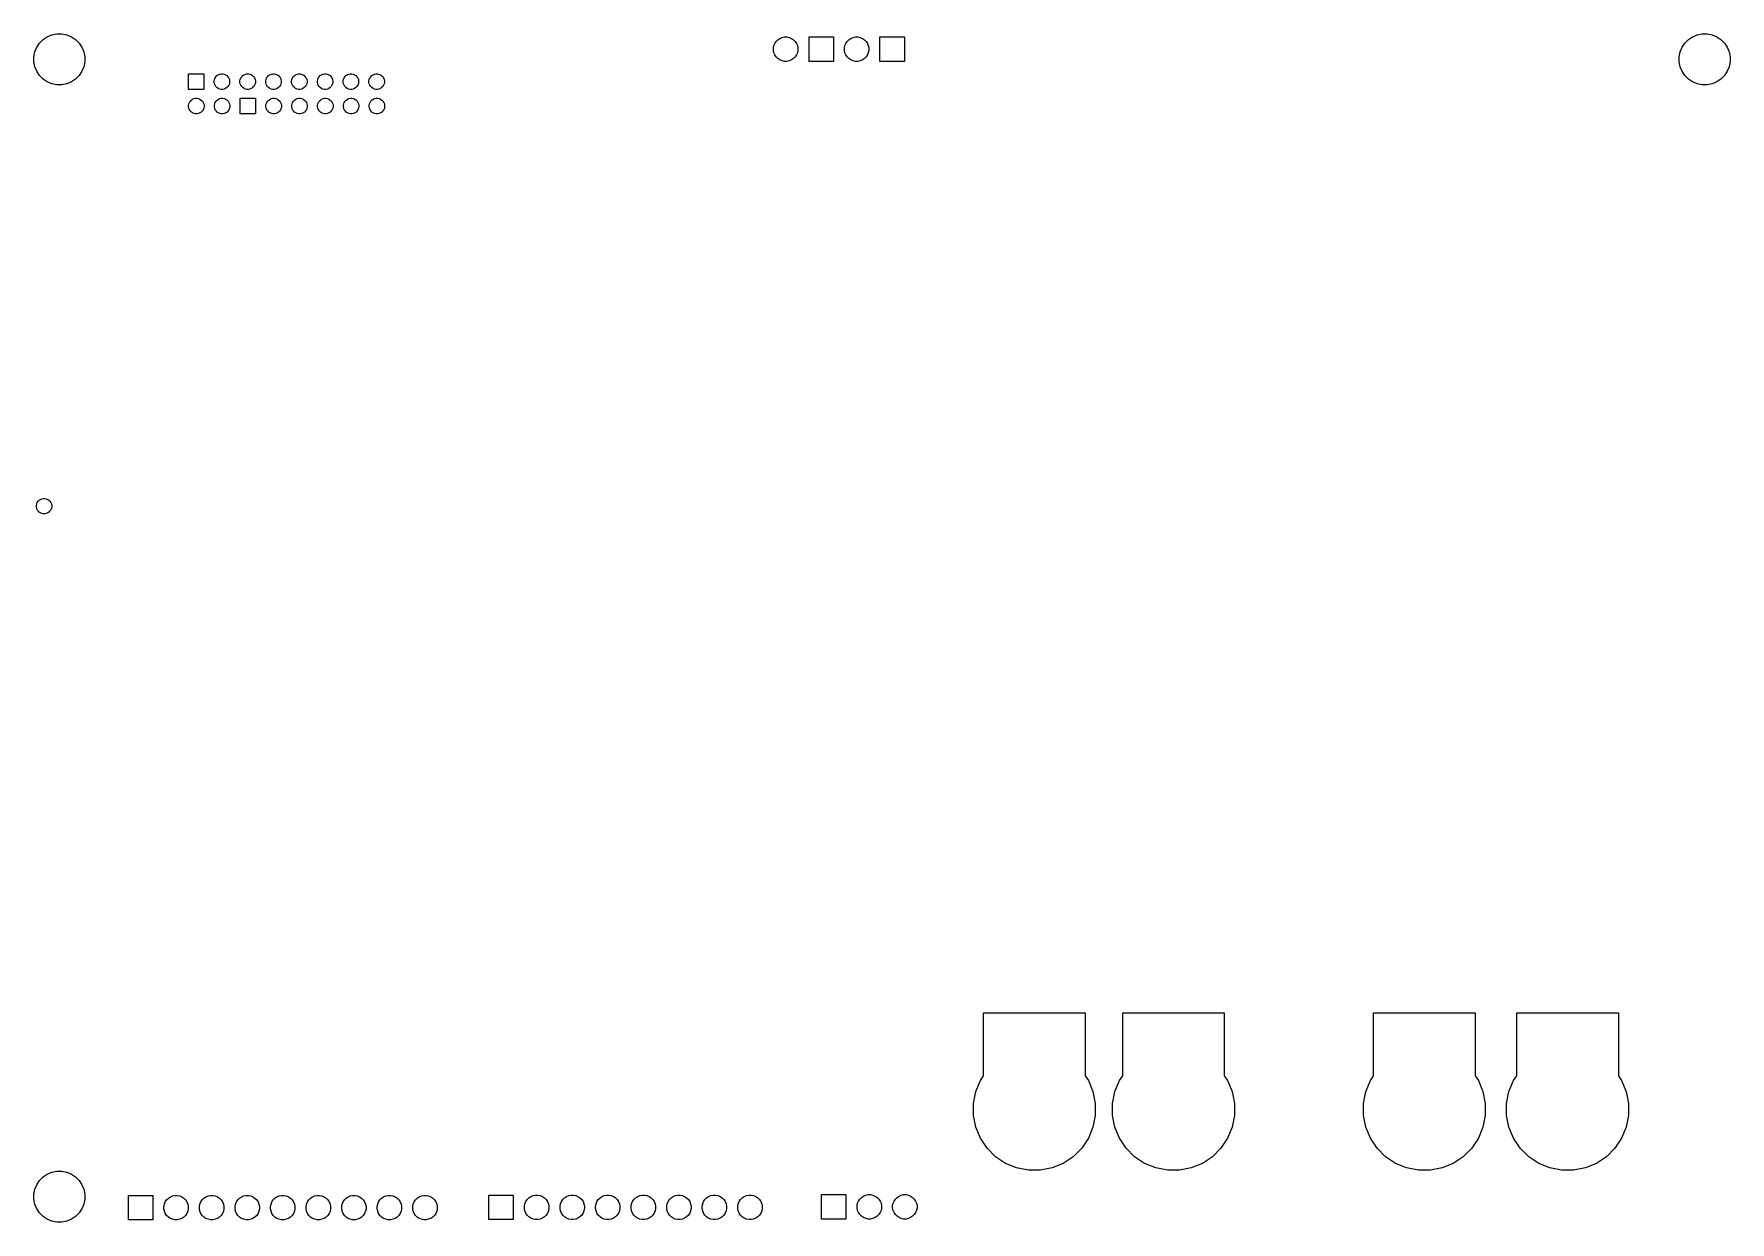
# Model space of a CAD drawing. Extents: x 2 to 168, y -118 to -2.
import ezdxf

# ---------------------------------------------------------------- set-up
doc = ezdxf.new("R2010")
doc.units = 0
doc.header["$MEASUREMENT"] = 0
doc.layers.add('BLACK', color=7, linetype='CONTINUOUS')

msp = doc.modelspace()

# ---------------------------------------------------------------- linework, layer by layer
at = {"layer": 'BLACK', "linetype": 'CONTINUOUS'}
for p, q in [((2.81581, -1.78453), (3.27078, -1.59607)), ((3.27078, -1.59607), (3.75377, -1.5)), ((3.75377, -1.5), (4.24623, -1.5)), ((4.24623, -1.5), (4.72922, -1.59607)), ((4.72922, -1.59607), (5.18419, -1.78453)), ((164.816, -1.78453), (165.271, -1.59607)), ((165.271, -1.59607), (165.754, -1.5)), ((165.754, -1.5), (166.246, -1.5)), ((166.246, -1.5), (166.729, -1.59607)), ((166.729, -1.59607), (167.184, -1.78453)), ((1.5, -3.75377), (1.59607, -3.27078)), ((1.59607, -3.27078), (1.78453, -2.81581)), ((1.78453, -2.81581), (2.05812, -2.40634)), ((2.05812, -2.40634), (2.40634, -2.05812)), ((2.40634, -2.05812), (2.81581, -1.78453)), ((5.18419, -1.78453), (5.59366, -2.05812)), ((5.59366, -2.05812), (5.94188, -2.40634)), ((5.94188, -2.40634), (6.21547, -2.81581)), ((6.21547, -2.81581), (6.40393, -3.27078)), ((6.40393, -3.27078), (6.5, -3.75377)), ((74.32, -2.88181), (74.3661, -2.64997)), ((74.32, -3.11819), (74.32, -2.88181)), ((74.3661, -3.35003), (74.32, -3.11819)), ((74.3661, -2.64997), (74.4566, -2.43159)), ((74.4566, -2.43159), (74.5879, -2.23504)), ((74.5879, -2.23504), (74.755, -2.0679)), ((74.755, -2.0679), (74.9516, -1.93657)), ((74.9516, -1.93657), (75.17, -1.84612)), ((75.17, -1.84612), (75.4018, -1.8)), ((75.4018, -1.8), (75.6382, -1.8)), ((75.6382, -1.8), (75.87, -1.84612)), ((75.87, -1.84612), (76.0884, -1.93657)), ((76.0884, -1.93657), (76.285, -2.0679)), ((76.285, -2.0679), (76.4521, -2.23504)), ((76.4521, -2.23504), (76.5834, -2.43159)), ((76.5834, -2.43159), (76.6739, -2.64997)), ((76.6739, -2.64997), (76.72, -2.88181)), ((76.72, -3.11819), (76.6739, -3.35003)), ((76.72, -2.88181), (76.72, -3.11819)), ((77.82, -4.2), (77.82, -1.8)), ((77.82, -1.8), (80.22, -1.8)), ((80.22, -1.8), (80.22, -4.2)), ((81.3, -2.88181), (81.3461, -2.64997)), ((81.3, -3.11819), (81.3, -2.88181)), ((81.3461, -3.35003), (81.3, -3.11819)), ((81.3461, -2.64997), (81.4366, -2.43159)), ((81.4366, -2.43159), (81.5679, -2.23504)), ((81.5679, -2.23504), (81.735, -2.0679)), ((81.735, -2.0679), (81.9316, -1.93657)), ((81.9316, -1.93657), (82.15, -1.84612)), ((82.15, -1.84612), (82.3818, -1.8)), ((82.3818, -1.8), (82.6182, -1.8)), ((82.6182, -1.8), (82.85, -1.84612)), ((82.85, -1.84612), (83.0684, -1.93657)), ((83.0684, -1.93657), (83.265, -2.0679)), ((83.265, -2.0679), (83.4321, -2.23504)), ((83.4321, -2.23504), (83.5634, -2.43159)), ((83.5634, -2.43159), (83.6539, -2.64997)), ((83.6539, -2.64997), (83.7, -2.88181)), ((83.7, -3.11819), (83.6539, -3.35003)), ((83.7, -2.88181), (83.7, -3.11819)), ((84.8, -4.2), (84.8, -1.8)), ((84.8, -1.8), (87.2, -1.8)), ((87.2, -1.8), (87.2, -4.2)), ((163.5, -3.75377), (163.596, -3.27078)), ((163.596, -3.27078), (163.785, -2.81581)), ((163.785, -2.81581), (164.058, -2.40634)), ((164.058, -2.40634), (164.406, -2.05812)), ((164.406, -2.05812), (164.816, -1.78453)), ((167.184, -1.78453), (167.594, -2.05812)), ((167.594, -2.05812), (167.942, -2.40634)), ((167.942, -2.40634), (168.215, -2.81581)), ((168.215, -2.81581), (168.404, -3.27078)), ((168.404, -3.27078), (168.5, -3.75377)), ((1.5, -4.24623), (1.5, -3.75377)), ((1.59607, -4.72922), (1.5, -4.24623)), ((1.78453, -5.18419), (1.59607, -4.72922)), ((6.40393, -4.72922), (6.21547, -5.18419)), ((6.5, -4.24623), (6.40393, -4.72922)), ((6.5, -3.75377), (6.5, -4.24623)), ((74.4566, -3.56841), (74.3661, -3.35003)), ((74.5879, -3.76496), (74.4566, -3.56841)), ((74.755, -3.9321), (74.5879, -3.76496)), ((74.9516, -4.06343), (74.755, -3.9321)), ((75.17, -4.15388), (74.9516, -4.06343)), ((75.4018, -4.2), (75.17, -4.15388)), ((75.6382, -4.2), (75.4018, -4.2)), ((75.87, -4.15388), (75.6382, -4.2)), ((76.0884, -4.06343), (75.87, -4.15388)), ((76.285, -3.9321), (76.0884, -4.06343)), ((76.4521, -3.76496), (76.285, -3.9321)), ((76.5834, -3.56841), (76.4521, -3.76496)), ((76.6739, -3.35003), (76.5834, -3.56841)), ((80.22, -4.2), (77.82, -4.2)), ((81.4366, -3.56841), (81.3461, -3.35003)), ((81.5679, -3.76496), (81.4366, -3.56841)), ((81.735, -3.9321), (81.5679, -3.76496)), ((81.9316, -4.06343), (81.735, -3.9321)), ((82.15, -4.15388), (81.9316, -4.06343)), ((82.3818, -4.2), (82.15, -4.15388)), ((82.6182, -4.2), (82.3818, -4.2)), ((82.85, -4.15388), (82.6182, -4.2)), ((83.0684, -4.06343), (82.85, -4.15388)), ((83.265, -3.9321), (83.0684, -4.06343)), ((83.4321, -3.76496), (83.265, -3.9321)), ((83.5634, -3.56841), (83.4321, -3.76496)), ((83.6539, -3.35003), (83.5634, -3.56841)), ((87.2, -4.2), (84.8, -4.2)), ((163.5, -4.24623), (163.5, -3.75377)), ((163.596, -4.72922), (163.5, -4.24623)), ((163.785, -5.18419), (163.596, -4.72922)), ((168.404, -4.72922), (168.215, -5.18419)), ((168.5, -4.24623), (168.404, -4.72922)), ((168.5, -3.75377), (168.5, -4.24623)), ((2.05812, -5.59366), (1.78453, -5.18419)), ((2.40634, -5.94188), (2.05812, -5.59366)), ((2.81581, -6.21547), (2.40634, -5.94188)), ((3.27078, -6.40393), (2.81581, -6.21547)), ((3.75377, -6.5), (3.27078, -6.40393)), ((4.24623, -6.5), (3.75377, -6.5)), ((4.72922, -6.40393), (4.24623, -6.5)), ((5.18419, -6.21547), (4.72922, -6.40393)), ((5.59366, -5.94188), (5.18419, -6.21547)), ((5.94188, -5.59366), (5.59366, -5.94188)), ((6.21547, -5.18419), (5.94188, -5.59366)), ((16.708, -6.962), (16.708, -5.438)), ((16.708, -5.438), (18.232, -5.438)), ((18.232, -5.438), (18.232, -6.962)), ((19.248, -6.12495), (19.2773, -5.97773)), ((19.248, -6.27505), (19.248, -6.12495)), ((19.2773, -6.42227), (19.248, -6.27505)), ((19.2773, -5.97773), (19.3347, -5.83906)), ((19.3347, -6.56094), (19.2773, -6.42227)), ((19.3347, -5.83906), (19.4181, -5.71425)), ((19.4181, -6.68575), (19.3347, -6.56094)), ((19.4181, -5.71425), (19.5243, -5.60812)), ((19.5243, -5.60812), (19.6491, -5.52472)), ((19.6491, -5.52472), (19.7877, -5.46728)), ((19.7877, -5.46728), (19.935, -5.438)), ((19.935, -5.438), (20.085, -5.438)), ((20.085, -5.438), (20.2323, -5.46728)), ((20.2323, -5.46728), (20.3709, -5.52472)), ((20.3709, -5.52472), (20.4957, -5.60812)), ((20.4957, -5.60812), (20.6019, -5.71425)), ((20.6019, -5.71425), (20.6853, -5.83906)), ((20.6853, -6.56094), (20.6019, -6.68575)), ((20.6853, -5.83906), (20.7427, -5.97773)), ((20.7427, -6.42227), (20.6853, -6.56094)), ((20.7427, -5.97773), (20.772, -6.12495)), ((20.772, -6.27505), (20.7427, -6.42227)), ((20.772, -6.12495), (20.772, -6.27505)), ((21.788, -6.12495), (21.8173, -5.97773)), ((21.788, -6.27505), (21.788, -6.12495)), ((21.8173, -6.42227), (21.788, -6.27505)), ((21.8173, -5.97773), (21.8747, -5.83906)), ((21.8747, -6.56094), (21.8173, -6.42227)), ((21.8747, -5.83906), (21.9581, -5.71425)), ((21.9581, -6.68575), (21.8747, -6.56094)), ((21.9581, -5.71425), (22.0643, -5.60812)), ((22.0643, -5.60812), (22.1891, -5.52472)), ((22.1891, -5.52472), (22.3277, -5.46728)), ((22.3277, -5.46728), (22.4749, -5.438)), ((22.4749, -5.438), (22.625, -5.438)), ((22.625, -5.438), (22.7723, -5.46728)), ((22.7723, -5.46728), (22.9109, -5.52472)), ((22.9109, -5.52472), (23.0357, -5.60812)), ((23.0357, -5.60812), (23.1419, -5.71425)), ((23.1419, -5.71425), (23.2253, -5.83906)), ((23.2253, -6.56094), (23.1419, -6.68575)), ((23.2253, -5.83906), (23.2827, -5.97773)), ((23.2827, -6.42227), (23.2253, -6.56094)), ((23.2827, -5.97773), (23.312, -6.12495)), ((23.312, -6.27505), (23.2827, -6.42227)), ((23.312, -6.12495), (23.312, -6.27505)), ((24.328, -6.12495), (24.3573, -5.97773)), ((24.328, -6.27505), (24.328, -6.12495)), ((24.3573, -6.42227), (24.328, -6.27505)), ((24.3573, -5.97773), (24.4147, -5.83906)), ((24.4147, -6.56094), (24.3573, -6.42227)), ((24.4147, -5.83906), (24.4981, -5.71425)), ((24.4981, -6.68575), (24.4147, -6.56094)), ((24.4981, -5.71425), (24.6043, -5.60812)), ((24.6043, -5.60812), (24.7291, -5.52472)), ((24.7291, -5.52472), (24.8677, -5.46728)), ((24.8677, -5.46728), (25.0149, -5.438)), ((25.0149, -5.438), (25.165, -5.438)), ((25.165, -5.438), (25.3123, -5.46728)), ((25.3123, -5.46728), (25.4509, -5.52472)), ((25.4509, -5.52472), (25.5757, -5.60812)), ((25.5757, -5.60812), (25.6819, -5.71425)), ((25.6819, -5.71425), (25.7653, -5.83906)), ((25.7653, -6.56094), (25.6819, -6.68575)), ((25.7653, -5.83906), (25.8227, -5.97773)), ((25.8227, -6.42227), (25.7653, -6.56094)), ((25.8227, -5.97773), (25.852, -6.12495)), ((25.852, -6.27505), (25.8227, -6.42227)), ((25.852, -6.12495), (25.852, -6.27505)), ((26.868, -6.12495), (26.8973, -5.97773)), ((26.868, -6.27505), (26.868, -6.12495)), ((26.8973, -6.42227), (26.868, -6.27505)), ((26.8973, -5.97773), (26.9547, -5.83906)), ((26.9547, -6.56094), (26.8973, -6.42227)), ((26.9547, -5.83906), (27.0381, -5.71425)), ((27.0381, -6.68575), (26.9547, -6.56094)), ((27.0381, -5.71425), (27.1443, -5.60812)), ((27.1443, -5.60812), (27.2691, -5.52472)), ((27.2691, -5.52472), (27.4077, -5.46728)), ((27.4077, -5.46728), (27.5549, -5.438)), ((27.5549, -5.438), (27.705, -5.438)), ((27.705, -5.438), (27.8523, -5.46728)), ((27.8523, -5.46728), (27.9909, -5.52472)), ((27.9909, -5.52472), (28.1157, -5.60812)), ((28.1157, -5.60812), (28.2219, -5.71425)), ((28.2219, -5.71425), (28.3053, -5.83906)), ((28.3053, -6.56094), (28.2219, -6.68575)), ((28.3053, -5.83906), (28.3627, -5.97773)), ((28.3627, -6.42227), (28.3053, -6.56094)), ((28.3627, -5.97773), (28.392, -6.12495)), ((28.392, -6.27505), (28.3627, -6.42227)), ((28.392, -6.12495), (28.392, -6.27505)), ((29.408, -6.12495), (29.4373, -5.97773)), ((29.408, -6.27505), (29.408, -6.12495)), ((29.4373, -6.42227), (29.408, -6.27505)), ((29.4373, -5.97773), (29.4947, -5.83906)), ((29.4947, -6.56094), (29.4373, -6.42227)), ((29.4947, -5.83906), (29.5781, -5.71425)), ((29.5781, -6.68575), (29.4947, -6.56094)), ((29.5781, -5.71425), (29.6843, -5.60812)), ((29.6843, -5.60812), (29.8091, -5.52472)), ((29.8091, -5.52472), (29.9477, -5.46728)), ((29.9477, -5.46728), (30.0949, -5.438)), ((30.0949, -5.438), (30.245, -5.438)), ((30.245, -5.438), (30.3923, -5.46728)), ((30.3923, -5.46728), (30.5309, -5.52472)), ((30.5309, -5.52472), (30.6557, -5.60812)), ((30.6557, -5.60812), (30.7619, -5.71425)), ((30.7619, -5.71425), (30.8453, -5.83906)), ((30.8453, -6.56094), (30.7619, -6.68575)), ((30.8453, -5.83906), (30.9027, -5.97773)), ((30.9027, -6.42227), (30.8453, -6.56094)), ((30.9027, -5.97773), (30.932, -6.12495)), ((30.932, -6.27505), (30.9027, -6.42227)), ((30.932, -6.12495), (30.932, -6.27505)), ((31.948, -6.12495), (31.9773, -5.97773)), ((31.948, -6.27505), (31.948, -6.12495)), ((31.9773, -6.42227), (31.948, -6.27505)), ((31.9773, -5.97773), (32.0347, -5.83906)), ((32.0347, -6.56094), (31.9773, -6.42227)), ((32.0347, -5.83906), (32.1181, -5.71425)), ((32.1181, -6.68575), (32.0347, -6.56094)), ((32.1181, -5.71425), (32.2243, -5.60812)), ((32.2243, -5.60812), (32.3491, -5.52472)), ((32.3491, -5.52472), (32.4877, -5.46728)), ((32.4877, -5.46728), (32.6349, -5.438)), ((32.6349, -5.438), (32.785, -5.438)), ((32.785, -5.438), (32.9323, -5.46728)), ((32.9323, -5.46728), (33.0709, -5.52472)), ((33.0709, -5.52472), (33.1957, -5.60812)), ((33.1957, -5.60812), (33.3019, -5.71425)), ((33.3019, -5.71425), (33.3853, -5.83906)), ((33.3853, -6.56094), (33.3019, -6.68575)), ((33.3853, -5.83906), (33.4427, -5.97773)), ((33.4427, -6.42227), (33.3853, -6.56094)), ((33.4427, -5.97773), (33.472, -6.12495)), ((33.472, -6.27505), (33.4427, -6.42227)), ((33.472, -6.12495), (33.472, -6.27505)), ((34.488, -6.12495), (34.5173, -5.97773)), ((34.488, -6.27505), (34.488, -6.12495)), ((34.5173, -6.42227), (34.488, -6.27505)), ((34.5173, -5.97773), (34.5747, -5.83906)), ((34.5747, -6.56094), (34.5173, -6.42227)), ((34.5747, -5.83906), (34.6581, -5.71425)), ((34.6581, -6.68575), (34.5747, -6.56094)), ((34.6581, -5.71425), (34.7643, -5.60812)), ((34.7643, -5.60812), (34.8891, -5.52472)), ((34.8891, -5.52472), (35.0277, -5.46728)), ((35.0277, -5.46728), (35.1749, -5.438)), ((35.1749, -5.438), (35.325, -5.438)), ((35.325, -5.438), (35.4723, -5.46728)), ((35.4723, -5.46728), (35.6109, -5.52472)), ((35.6109, -5.52472), (35.7357, -5.60812)), ((35.7357, -5.60812), (35.8419, -5.71425)), ((35.8419, -5.71425), (35.9253, -5.83906)), ((35.9253, -6.56094), (35.8419, -6.68575)), ((35.9253, -5.83906), (35.9827, -5.97773)), ((35.9827, -6.42227), (35.9253, -6.56094)), ((35.9827, -5.97773), (36.012, -6.12495)), ((36.012, -6.27505), (35.9827, -6.42227)), ((36.012, -6.12495), (36.012, -6.27505)), ((164.058, -5.59366), (163.785, -5.18419)), ((164.406, -5.94188), (164.058, -5.59366)), ((164.816, -6.21547), (164.406, -5.94188)), ((165.271, -6.40393), (164.816, -6.21547)), ((165.754, -6.5), (165.271, -6.40393)), ((166.246, -6.5), (165.754, -6.5)), ((166.729, -6.40393), (166.246, -6.5)), ((167.184, -6.21547), (166.729, -6.40393)), ((167.594, -5.94188), (167.184, -6.21547)), ((167.942, -5.59366), (167.594, -5.94188)), ((168.215, -5.18419), (167.942, -5.59366)), ((18.232, -6.962), (16.708, -6.962)), ((16.7573, -8.37773), (16.8147, -8.23906)), ((16.8147, -8.23906), (16.8981, -8.11425)), ((16.8981, -8.11425), (17.0043, -8.00812)), ((17.0043, -8.00812), (17.1291, -7.92472)), ((17.1291, -7.92472), (17.2677, -7.86728)), ((17.2677, -7.86728), (17.4149, -7.838)), ((17.4149, -7.838), (17.565, -7.838)), ((17.565, -7.838), (17.7123, -7.86728)), ((17.7123, -7.86728), (17.8509, -7.92472)), ((17.8509, -7.92472), (17.9757, -8.00812)), ((17.9757, -8.00812), (18.0819, -8.11425)), ((18.0819, -8.11425), (18.1653, -8.23906)), ((18.1653, -8.23906), (18.2227, -8.37773)), ((19.2973, -8.37773), (19.3547, -8.23906)), ((19.3547, -8.23906), (19.4381, -8.11425)), ((19.5243, -6.79188), (19.4181, -6.68575)), ((19.4381, -8.11425), (19.5443, -8.00812)), ((19.6491, -6.87528), (19.5243, -6.79188)), ((19.5443, -8.00812), (19.6691, -7.92472)), ((19.7877, -6.93272), (19.6491, -6.87528)), ((19.6691, -7.92472), (19.8077, -7.86728)), ((19.935, -6.962), (19.7877, -6.93272)), ((19.8077, -7.86728), (19.955, -7.838)), ((20.085, -6.962), (19.935, -6.962)), ((19.955, -7.838), (20.105, -7.838)), ((20.2323, -6.93272), (20.085, -6.962)), ((20.105, -7.838), (20.2523, -7.86728)), ((20.3709, -6.87528), (20.2323, -6.93272)), ((20.2523, -7.86728), (20.3909, -7.92472)), ((20.4957, -6.79188), (20.3709, -6.87528)), ((20.3909, -7.92472), (20.5157, -8.00812)), ((20.6019, -6.68575), (20.4957, -6.79188)), ((20.5157, -8.00812), (20.6219, -8.11425)), ((20.6219, -8.11425), (20.7053, -8.23906)), ((20.7053, -8.23906), (20.7627, -8.37773)), ((21.808, -9.362), (21.808, -7.838)), ((21.808, -7.838), (23.332, -7.838)), ((22.0643, -6.79188), (21.9581, -6.68575)), ((22.1891, -6.87528), (22.0643, -6.79188)), ((22.3277, -6.93272), (22.1891, -6.87528)), ((22.4749, -6.962), (22.3277, -6.93272)), ((22.625, -6.962), (22.4749, -6.962)), ((22.7723, -6.93272), (22.625, -6.962)), ((22.9109, -6.87528), (22.7723, -6.93272)), ((23.0357, -6.79188), (22.9109, -6.87528)), ((23.1419, -6.68575), (23.0357, -6.79188)), ((23.332, -7.838), (23.332, -9.362)), ((24.3773, -8.37773), (24.4347, -8.23906)), ((24.4347, -8.23906), (24.5181, -8.11425)), ((24.6043, -6.79188), (24.4981, -6.68575)), ((24.5181, -8.11425), (24.6243, -8.00812)), ((24.7291, -6.87528), (24.6043, -6.79188)), ((24.6243, -8.00812), (24.7491, -7.92472)), ((24.8677, -6.93272), (24.7291, -6.87528)), ((24.7491, -7.92472), (24.8877, -7.86728)), ((25.0149, -6.962), (24.8677, -6.93272)), ((24.8877, -7.86728), (25.0349, -7.838)), ((25.165, -6.962), (25.0149, -6.962)), ((25.0349, -7.838), (25.1851, -7.838)), ((25.3123, -6.93272), (25.165, -6.962)), ((25.1851, -7.838), (25.3323, -7.86728)), ((25.4509, -6.87528), (25.3123, -6.93272)), ((25.3323, -7.86728), (25.4709, -7.92472)), ((25.5757, -6.79188), (25.4509, -6.87528)), ((25.4709, -7.92472), (25.5957, -8.00812)), ((25.6819, -6.68575), (25.5757, -6.79188)), ((25.5957, -8.00812), (25.7019, -8.11425)), ((25.7019, -8.11425), (25.7853, -8.23906)), ((25.7853, -8.23906), (25.8427, -8.37773)), ((26.9173, -8.37773), (26.9747, -8.23906)), ((26.9747, -8.23906), (27.0581, -8.11425)), ((27.1443, -6.79188), (27.0381, -6.68575)), ((27.0581, -8.11425), (27.1643, -8.00812)), ((27.2691, -6.87528), (27.1443, -6.79188)), ((27.1643, -8.00812), (27.2891, -7.92472)), ((27.4077, -6.93272), (27.2691, -6.87528)), ((27.2891, -7.92472), (27.4277, -7.86728)), ((27.5549, -6.962), (27.4077, -6.93272)), ((27.4277, -7.86728), (27.5749, -7.838)), ((27.705, -6.962), (27.5549, -6.962)), ((27.5749, -7.838), (27.725, -7.838)), ((27.8523, -6.93272), (27.705, -6.962)), ((27.725, -7.838), (27.8723, -7.86728)), ((27.9909, -6.87528), (27.8523, -6.93272)), ((27.8723, -7.86728), (28.0109, -7.92472)), ((28.1157, -6.79188), (27.9909, -6.87528)), ((28.0109, -7.92472), (28.1357, -8.00812)), ((28.2219, -6.68575), (28.1157, -6.79188)), ((28.1357, -8.00812), (28.2419, -8.11425)), ((28.2419, -8.11425), (28.3253, -8.23906)), ((28.3253, -8.23906), (28.3827, -8.37773)), ((29.4573, -8.37773), (29.5147, -8.23906)), ((29.5147, -8.23906), (29.5981, -8.11425)), ((29.6843, -6.79188), (29.5781, -6.68575)), ((29.5981, -8.11425), (29.7043, -8.00812)), ((29.8091, -6.87528), (29.6843, -6.79188)), ((29.7043, -8.00812), (29.8291, -7.92472)), ((29.9477, -6.93272), (29.8091, -6.87528)), ((29.8291, -7.92472), (29.9677, -7.86728)), ((30.0949, -6.962), (29.9477, -6.93272)), ((29.9677, -7.86728), (30.115, -7.838)), ((30.245, -6.962), (30.0949, -6.962)), ((30.115, -7.838), (30.265, -7.838)), ((30.3923, -6.93272), (30.245, -6.962)), ((30.265, -7.838), (30.4123, -7.86728)), ((30.5309, -6.87528), (30.3923, -6.93272)), ((30.4123, -7.86728), (30.5509, -7.92472)), ((30.6557, -6.79188), (30.5309, -6.87528)), ((30.5509, -7.92472), (30.6757, -8.00812)), ((30.7619, -6.68575), (30.6557, -6.79188)), ((30.6757, -8.00812), (30.7819, -8.11425)), ((30.7819, -8.11425), (30.8653, -8.23906)), ((30.8653, -8.23906), (30.9227, -8.37773)), ((31.9973, -8.37773), (32.0547, -8.23906)), ((32.0547, -8.23906), (32.1381, -8.11425)), ((32.2243, -6.79188), (32.1181, -6.68575)), ((32.1381, -8.11425), (32.2443, -8.00812)), ((32.3491, -6.87528), (32.2243, -6.79188)), ((32.2443, -8.00812), (32.3691, -7.92472)), ((32.4877, -6.93272), (32.3491, -6.87528)), ((32.3691, -7.92472), (32.5077, -7.86728)), ((32.6349, -6.962), (32.4877, -6.93272)), ((32.5077, -7.86728), (32.6549, -7.838)), ((32.785, -6.962), (32.6349, -6.962)), ((32.6549, -7.838), (32.8051, -7.838)), ((32.9323, -6.93272), (32.785, -6.962)), ((32.8051, -7.838), (32.9523, -7.86728)), ((33.0709, -6.87528), (32.9323, -6.93272)), ((32.9523, -7.86728), (33.0909, -7.92472)), ((33.1957, -6.79188), (33.0709, -6.87528)), ((33.0909, -7.92472), (33.2157, -8.00812)), ((33.3019, -6.68575), (33.1957, -6.79188)), ((33.2157, -8.00812), (33.3219, -8.11425)), ((33.3219, -8.11425), (33.4053, -8.23906)), ((33.4053, -8.23906), (33.4627, -8.37773)), ((34.5373, -8.37773), (34.5947, -8.23906)), ((34.5947, -8.23906), (34.6781, -8.11425)), ((34.7643, -6.79188), (34.6581, -6.68575)), ((34.6781, -8.11425), (34.7843, -8.00812)), ((34.8891, -6.87528), (34.7643, -6.79188)), ((34.7843, -8.00812), (34.9091, -7.92472)), ((35.0277, -6.93272), (34.8891, -6.87528)), ((34.9091, -7.92472), (35.0477, -7.86728)), ((35.1749, -6.962), (35.0277, -6.93272)), ((35.0477, -7.86728), (35.1949, -7.838)), ((35.325, -6.962), (35.1749, -6.962)), ((35.1949, -7.838), (35.3451, -7.838)), ((35.4723, -6.93272), (35.325, -6.962)), ((35.3451, -7.838), (35.4923, -7.86728)), ((35.6109, -6.87528), (35.4723, -6.93272)), ((35.4923, -7.86728), (35.6309, -7.92472)), ((35.7357, -6.79188), (35.6109, -6.87528)), ((35.6309, -7.92472), (35.7557, -8.00812)), ((35.8419, -6.68575), (35.7357, -6.79188)), ((35.7557, -8.00812), (35.8619, -8.11425)), ((35.8619, -8.11425), (35.9453, -8.23906)), ((35.9453, -8.23906), (36.0027, -8.37773)), ((16.728, -8.52495), (16.7573, -8.37773)), ((16.728, -8.67505), (16.728, -8.52495)), ((16.7573, -8.82227), (16.728, -8.67505)), ((16.8147, -8.96094), (16.7573, -8.82227)), ((16.8981, -9.08575), (16.8147, -8.96094)), ((17.0043, -9.19188), (16.8981, -9.08575)), ((17.1291, -9.27528), (17.0043, -9.19188)), ((17.2677, -9.33272), (17.1291, -9.27528)), ((17.4149, -9.362), (17.2677, -9.33272)), ((17.565, -9.362), (17.4149, -9.362)), ((17.7123, -9.33272), (17.565, -9.362)), ((17.8509, -9.27528), (17.7123, -9.33272)), ((17.9757, -9.19188), (17.8509, -9.27528)), ((18.0819, -9.08575), (17.9757, -9.19188)), ((18.1653, -8.96094), (18.0819, -9.08575)), ((18.2227, -8.82227), (18.1653, -8.96094)), ((18.2227, -8.37773), (18.252, -8.52495)), ((18.252, -8.67505), (18.2227, -8.82227)), ((18.252, -8.52495), (18.252, -8.67505)), ((19.268, -8.52495), (19.2973, -8.37773)), ((19.268, -8.67505), (19.268, -8.52495)), ((19.2973, -8.82227), (19.268, -8.67505)), ((19.3547, -8.96094), (19.2973, -8.82227)), ((19.4381, -9.08575), (19.3547, -8.96094)), ((19.5443, -9.19188), (19.4381, -9.08575)), ((19.6691, -9.27528), (19.5443, -9.19188)), ((19.8077, -9.33272), (19.6691, -9.27528)), ((19.955, -9.362), (19.8077, -9.33272)), ((20.105, -9.362), (19.955, -9.362)), ((20.2523, -9.33272), (20.105, -9.362)), ((20.3909, -9.27528), (20.2523, -9.33272)), ((20.5157, -9.19188), (20.3909, -9.27528)), ((20.6219, -9.08575), (20.5157, -9.19188)), ((20.7053, -8.96094), (20.6219, -9.08575)), ((20.7627, -8.82227), (20.7053, -8.96094)), ((20.7627, -8.37773), (20.792, -8.52495)), ((20.792, -8.67505), (20.7627, -8.82227)), ((20.792, -8.52495), (20.792, -8.67505)), ((23.332, -9.362), (21.808, -9.362)), ((24.348, -8.52495), (24.3773, -8.37773)), ((24.348, -8.67505), (24.348, -8.52495)), ((24.3773, -8.82227), (24.348, -8.67505)), ((24.4347, -8.96094), (24.3773, -8.82227)), ((24.5181, -9.08575), (24.4347, -8.96094)), ((24.6243, -9.19188), (24.5181, -9.08575)), ((24.7491, -9.27528), (24.6243, -9.19188)), ((24.8877, -9.33272), (24.7491, -9.27528)), ((25.0349, -9.362), (24.8877, -9.33272)), ((25.1851, -9.362), (25.0349, -9.362)), ((25.3323, -9.33272), (25.1851, -9.362)), ((25.4709, -9.27528), (25.3323, -9.33272)), ((25.5957, -9.19188), (25.4709, -9.27528)), ((25.7019, -9.08575), (25.5957, -9.19188)), ((25.7853, -8.96094), (25.7019, -9.08575)), ((25.8427, -8.82227), (25.7853, -8.96094)), ((25.8427, -8.37773), (25.872, -8.52495)), ((25.872, -8.67505), (25.8427, -8.82227)), ((25.872, -8.52495), (25.872, -8.67505)), ((26.888, -8.52495), (26.9173, -8.37773)), ((26.888, -8.67505), (26.888, -8.52495)), ((26.9173, -8.82227), (26.888, -8.67505)), ((26.9747, -8.96094), (26.9173, -8.82227)), ((27.0581, -9.08575), (26.9747, -8.96094)), ((27.1643, -9.19188), (27.0581, -9.08575)), ((27.2891, -9.27528), (27.1643, -9.19188)), ((27.4277, -9.33272), (27.2891, -9.27528)), ((27.5749, -9.362), (27.4277, -9.33272)), ((27.725, -9.362), (27.5749, -9.362)), ((27.8723, -9.33272), (27.725, -9.362)), ((28.0109, -9.27528), (27.8723, -9.33272)), ((28.1357, -9.19188), (28.0109, -9.27528)), ((28.2419, -9.08575), (28.1357, -9.19188)), ((28.3253, -8.96094), (28.2419, -9.08575)), ((28.3827, -8.82227), (28.3253, -8.96094)), ((28.3827, -8.37773), (28.412, -8.52495)), ((28.412, -8.67505), (28.3827, -8.82227)), ((28.412, -8.52495), (28.412, -8.67505)), ((29.428, -8.52495), (29.4573, -8.37773)), ((29.428, -8.67505), (29.428, -8.52495)), ((29.4573, -8.82227), (29.428, -8.67505)), ((29.5147, -8.96094), (29.4573, -8.82227)), ((29.5981, -9.08575), (29.5147, -8.96094)), ((29.7043, -9.19188), (29.5981, -9.08575)), ((29.8291, -9.27528), (29.7043, -9.19188)), ((29.9677, -9.33272), (29.8291, -9.27528)), ((30.115, -9.362), (29.9677, -9.33272)), ((30.265, -9.362), (30.115, -9.362)), ((30.4123, -9.33272), (30.265, -9.362)), ((30.5509, -9.27528), (30.4123, -9.33272)), ((30.6757, -9.19188), (30.5509, -9.27528)), ((30.7819, -9.08575), (30.6757, -9.19188)), ((30.8653, -8.96094), (30.7819, -9.08575)), ((30.9227, -8.82227), (30.8653, -8.96094)), ((30.9227, -8.37773), (30.952, -8.52495)), ((30.952, -8.67505), (30.9227, -8.82227)), ((30.952, -8.52495), (30.952, -8.67505)), ((31.968, -8.52495), (31.9973, -8.37773)), ((31.968, -8.67505), (31.968, -8.52495)), ((31.9973, -8.82227), (31.968, -8.67505)), ((32.0547, -8.96094), (31.9973, -8.82227)), ((32.1381, -9.08575), (32.0547, -8.96094)), ((32.2443, -9.19188), (32.1381, -9.08575)), ((32.3691, -9.27528), (32.2443, -9.19188)), ((32.5077, -9.33272), (32.3691, -9.27528)), ((32.6549, -9.362), (32.5077, -9.33272)), ((32.8051, -9.362), (32.6549, -9.362)), ((32.9523, -9.33272), (32.8051, -9.362)), ((33.0909, -9.27528), (32.9523, -9.33272)), ((33.2157, -9.19188), (33.0909, -9.27528)), ((33.3219, -9.08575), (33.2157, -9.19188)), ((33.4053, -8.96094), (33.3219, -9.08575)), ((33.4627, -8.82227), (33.4053, -8.96094)), ((33.4627, -8.37773), (33.492, -8.52495)), ((33.492, -8.67505), (33.4627, -8.82227)), ((33.492, -8.52495), (33.492, -8.67505)), ((34.508, -8.52495), (34.5373, -8.37773)), ((34.508, -8.67505), (34.508, -8.52495)), ((34.5373, -8.82227), (34.508, -8.67505)), ((34.5947, -8.96094), (34.5373, -8.82227)), ((34.6781, -9.08575), (34.5947, -8.96094)), ((34.7843, -9.19188), (34.6781, -9.08575)), ((34.9091, -9.27528), (34.7843, -9.19188)), ((35.0477, -9.33272), (34.9091, -9.27528)), ((35.1949, -9.362), (35.0477, -9.33272)), ((35.3451, -9.362), (35.1949, -9.362)), ((35.4923, -9.33272), (35.3451, -9.362)), ((35.6309, -9.27528), (35.4923, -9.33272)), ((35.7557, -9.19188), (35.6309, -9.27528)), ((35.8619, -9.08575), (35.7557, -9.19188)), ((35.9453, -8.96094), (35.8619, -9.08575)), ((36.0027, -8.82227), (35.9453, -8.96094)), ((36.0027, -8.37773), (36.032, -8.52495)), ((36.032, -8.67505), (36.0027, -8.82227)), ((36.032, -8.52495), (36.032, -8.67505)), ((1.75, -47.9261), (1.77882, -47.7812)), ((1.75, -48.0739), (1.75, -47.9261)), ((1.77882, -48.2188), (1.75, -48.0739)), ((1.77882, -47.7812), (1.83536, -47.6447)), ((1.83536, -48.3553), (1.77882, -48.2188)), ((1.83536, -47.6447), (1.91744, -47.5219)), ((1.91744, -48.4781), (1.83536, -48.3553)), ((1.91744, -47.5219), (2.0219, -47.4174)), ((2.0219, -47.4174), (2.14474, -47.3354)), ((2.14474, -47.3354), (2.28123, -47.2788)), ((2.28123, -47.2788), (2.42613, -47.25)), ((2.42613, -47.25), (2.57387, -47.25)), ((2.57387, -47.25), (2.71877, -47.2788)), ((2.71877, -47.2788), (2.85526, -47.3354)), ((2.85526, -47.3354), (2.9781, -47.4174)), ((2.9781, -47.4174), (3.08256, -47.5219)), ((3.08256, -47.5219), (3.16464, -47.6447)), ((3.16464, -48.3553), (3.08256, -48.4781)), ((3.16464, -47.6447), (3.22118, -47.7812)), ((3.22118, -48.2188), (3.16464, -48.3553)), ((3.22118, -47.7812), (3.25, -47.9261)), ((3.25, -48.0739), (3.22118, -48.2188)), ((3.25, -47.9261), (3.25, -48.0739)), ((2.0219, -48.5826), (1.91744, -48.4781)), ((2.14474, -48.6646), (2.0219, -48.5826)), ((2.28123, -48.7212), (2.14474, -48.6646)), ((2.42613, -48.75), (2.28123, -48.7212)), ((2.57387, -48.75), (2.42613, -48.75)), ((2.71877, -48.7212), (2.57387, -48.75)), ((2.85526, -48.6646), (2.71877, -48.7212)), ((2.9781, -48.5826), (2.85526, -48.6646)), ((3.08256, -48.4781), (2.9781, -48.5826)), ((95, -104.083), (95, -97.9)), ((95, -97.9), (105, -97.9)), ((105, -97.9), (105, -104.083)), ((108.7, -104.083), (108.7, -97.9)), ((108.7, -97.9), (118.7, -97.9)), ((118.7, -97.9), (118.7, -104.083)), ((133.4, -104.083), (133.4, -97.9)), ((133.4, -97.9), (143.4, -97.9)), ((143.4, -97.9), (143.4, -104.083)), ((147.5, -104.083), (147.5, -97.9)), ((147.5, -97.9), (157.5, -97.9)), ((157.5, -97.9), (157.5, -104.083)), ((94.2306, -105.65), (94.6829, -104.558)), ((94.6829, -104.558), (95, -104.083)), ((105, -104.083), (105.317, -104.558)), ((105.317, -104.558), (105.769, -105.65)), ((107.931, -105.65), (108.383, -104.558)), ((108.383, -104.558), (108.7, -104.083)), ((118.7, -104.083), (119.017, -104.558)), ((119.017, -104.558), (119.469, -105.65)), ((132.631, -105.65), (133.083, -104.558)), ((133.083, -104.558), (133.4, -104.083)), ((143.4, -104.083), (143.717, -104.558)), ((143.717, -104.558), (144.169, -105.65)), ((146.731, -105.65), (147.183, -104.558)), ((147.183, -104.558), (147.5, -104.083)), ((157.5, -104.083), (157.817, -104.558)), ((157.817, -104.558), (158.269, -105.65)), ((94, -106.809), (94.2306, -105.65)), ((94, -107.991), (94, -106.809)), ((105.769, -105.65), (106, -106.809)), ((106, -106.809), (106, -107.991)), ((107.7, -106.809), (107.931, -105.65)), ((107.7, -107.991), (107.7, -106.809)), ((119.469, -105.65), (119.7, -106.809)), ((119.7, -106.809), (119.7, -107.991)), ((132.4, -106.809), (132.631, -105.65)), ((132.4, -107.991), (132.4, -106.809)), ((144.169, -105.65), (144.4, -106.809)), ((144.4, -106.809), (144.4, -107.991)), ((146.5, -106.809), (146.731, -105.65)), ((146.5, -107.991), (146.5, -106.809)), ((158.269, -105.65), (158.5, -106.809)), ((158.5, -106.809), (158.5, -107.991)), ((94.2306, -109.15), (94, -107.991)), ((106, -107.991), (105.769, -109.15)), ((107.931, -109.15), (107.7, -107.991)), ((119.7, -107.991), (119.469, -109.15)), ((132.631, -109.15), (132.4, -107.991)), ((144.4, -107.991), (144.169, -109.15)), ((146.731, -109.15), (146.5, -107.991)), ((158.5, -107.991), (158.269, -109.15)), ((94.6829, -110.242), (94.2306, -109.15)), ((105.769, -109.15), (105.317, -110.242)), ((108.383, -110.242), (107.931, -109.15)), ((119.469, -109.15), (119.017, -110.242)), ((133.083, -110.242), (132.631, -109.15)), ((144.169, -109.15), (143.717, -110.242)), ((147.183, -110.242), (146.731, -109.15)), ((158.269, -109.15), (157.817, -110.242)), ((95.3395, -111.225), (94.6829, -110.242)), ((96.1752, -112.061), (95.3395, -111.225)), ((104.661, -111.225), (103.825, -112.061)), ((105.317, -110.242), (104.661, -111.225)), ((109.039, -111.225), (108.383, -110.242)), ((109.875, -112.061), (109.039, -111.225)), ((118.361, -111.225), (117.525, -112.061)), ((119.017, -110.242), (118.361, -111.225)), ((133.739, -111.225), (133.083, -110.242)), ((134.575, -112.061), (133.739, -111.225)), ((143.061, -111.225), (142.225, -112.061)), ((143.717, -110.242), (143.061, -111.225)), ((147.839, -111.225), (147.183, -110.242)), ((148.675, -112.061), (147.839, -111.225)), ((157.161, -111.225), (156.325, -112.061)), ((157.817, -110.242), (157.161, -111.225)), ((3.27078, -113.596), (3.75377, -113.5)), ((3.75377, -113.5), (4.24623, -113.5)), ((4.24623, -113.5), (4.72922, -113.596)), ((97.1579, -112.717), (96.1752, -112.061)), ((98.2499, -113.169), (97.1579, -112.717)), ((99.4091, -113.4), (98.2499, -113.169)), ((100.591, -113.4), (99.4091, -113.4)), ((101.75, -113.169), (100.591, -113.4)), ((102.842, -112.717), (101.75, -113.169)), ((103.825, -112.061), (102.842, -112.717)), ((110.858, -112.717), (109.875, -112.061)), ((111.95, -113.169), (110.858, -112.717)), ((113.109, -113.4), (111.95, -113.169)), ((114.291, -113.4), (113.109, -113.4)), ((115.45, -113.169), (114.291, -113.4)), ((116.542, -112.717), (115.45, -113.169)), ((117.525, -112.061), (116.542, -112.717)), ((135.558, -112.717), (134.575, -112.061)), ((136.65, -113.169), (135.558, -112.717)), ((137.809, -113.4), (136.65, -113.169)), ((138.991, -113.4), (137.809, -113.4)), ((140.15, -113.169), (138.991, -113.4)), ((141.242, -112.717), (140.15, -113.169)), ((142.225, -112.061), (141.242, -112.717)), ((149.658, -112.717), (148.675, -112.061)), ((150.75, -113.169), (149.658, -112.717)), ((151.909, -113.4), (150.75, -113.169)), ((153.091, -113.4), (151.909, -113.4)), ((154.25, -113.169), (153.091, -113.4)), ((155.342, -112.717), (154.25, -113.169)), ((156.325, -112.061), (155.342, -112.717)), ((1.59607, -115.271), (1.78453, -114.816)), ((1.78453, -114.816), (2.05812, -114.406)), ((2.05812, -114.406), (2.40634, -114.058)), ((2.40634, -114.058), (2.81581, -113.785)), ((2.81581, -113.785), (3.27078, -113.596)), ((4.72922, -113.596), (5.18419, -113.785)), ((5.18419, -113.785), (5.59366, -114.058)), ((5.59366, -114.058), (5.94188, -114.406)), ((5.94188, -114.406), (6.21547, -114.816)), ((6.21547, -114.816), (6.40393, -115.271)), ((1.5, -115.754), (1.59607, -115.271)), ((1.5, -116.246), (1.5, -115.754)), ((1.59607, -116.729), (1.5, -116.246)), ((1.78453, -117.184), (1.59607, -116.729)), ((6.40393, -116.729), (6.21547, -117.184)), ((6.40393, -115.271), (6.5, -115.754)), ((6.5, -116.246), (6.40393, -116.729)), ((6.5, -115.754), (6.5, -116.246)), ((10.8, -118.275), (10.8, -115.875)), ((10.8, -115.875), (13.2, -115.875)), ((13.2, -115.875), (13.2, -118.275)), ((14.3, -116.957), (14.3461, -116.725)), ((14.3461, -116.725), (14.4366, -116.507)), ((14.4366, -116.507), (14.5679, -116.31)), ((14.5679, -116.31), (14.735, -116.143)), ((14.735, -116.143), (14.9316, -116.012)), ((14.9316, -116.012), (15.15, -115.921)), ((15.15, -115.921), (15.3818, -115.875)), ((15.3818, -115.875), (15.6182, -115.875)), ((15.6182, -115.875), (15.85, -115.921)), ((15.85, -115.921), (16.0684, -116.012)), ((16.0684, -116.012), (16.265, -116.143)), ((16.265, -116.143), (16.4321, -116.31)), ((16.4321, -116.31), (16.5634, -116.507)), ((16.5634, -116.507), (16.6539, -116.725)), ((16.6539, -116.725), (16.7, -116.957)), ((17.8, -116.957), (17.8461, -116.725)), ((17.8461, -116.725), (17.9366, -116.507)), ((17.9366, -116.507), (18.0679, -116.31)), ((18.0679, -116.31), (18.235, -116.143)), ((18.235, -116.143), (18.4316, -116.012)), ((18.4316, -116.012), (18.65, -115.921)), ((18.65, -115.921), (18.8818, -115.875)), ((18.8818, -115.875), (19.1182, -115.875)), ((19.1182, -115.875), (19.35, -115.921)), ((19.35, -115.921), (19.5684, -116.012)), ((19.5684, -116.012), (19.765, -116.143)), ((19.765, -116.143), (19.9321, -116.31)), ((19.9321, -116.31), (20.0634, -116.507)), ((20.0634, -116.507), (20.1539, -116.725)), ((20.1539, -116.725), (20.2, -116.957)), ((21.3, -116.957), (21.3461, -116.725)), ((21.3461, -116.725), (21.4366, -116.507)), ((21.4366, -116.507), (21.5679, -116.31)), ((21.5679, -116.31), (21.735, -116.143)), ((21.735, -116.143), (21.9316, -116.012)), ((21.9316, -116.012), (22.15, -115.921)), ((22.15, -115.921), (22.3818, -115.875)), ((22.3818, -115.875), (22.6182, -115.875)), ((22.6182, -115.875), (22.85, -115.921)), ((22.85, -115.921), (23.0684, -116.012)), ((23.0684, -116.012), (23.265, -116.143)), ((23.265, -116.143), (23.4321, -116.31)), ((23.4321, -116.31), (23.5634, -116.507)), ((23.5634, -116.507), (23.6539, -116.725)), ((23.6539, -116.725), (23.7, -116.957)), ((24.8, -116.957), (24.8461, -116.725)), ((24.8461, -116.725), (24.9366, -116.507)), ((24.9366, -116.507), (25.0679, -116.31)), ((25.0679, -116.31), (25.235, -116.143)), ((25.235, -116.143), (25.4316, -116.012)), ((25.4316, -116.012), (25.65, -115.921)), ((25.65, -115.921), (25.8818, -115.875)), ((25.8818, -115.875), (26.1182, -115.875)), ((26.1182, -115.875), (26.35, -115.921)), ((26.35, -115.921), (26.5684, -116.012)), ((26.5684, -116.012), (26.765, -116.143)), ((26.765, -116.143), (26.9321, -116.31)), ((26.9321, -116.31), (27.0634, -116.507)), ((27.0634, -116.507), (27.1539, -116.725)), ((27.1539, -116.725), (27.2, -116.957)), ((28.3, -116.957), (28.3461, -116.725)), ((28.3461, -116.725), (28.4366, -116.507)), ((28.4366, -116.507), (28.5679, -116.31)), ((28.5679, -116.31), (28.735, -116.143)), ((28.735, -116.143), (28.9316, -116.012)), ((28.9316, -116.012), (29.15, -115.921)), ((29.15, -115.921), (29.3818, -115.875)), ((29.3818, -115.875), (29.6182, -115.875)), ((29.6182, -115.875), (29.85, -115.921)), ((29.85, -115.921), (30.0684, -116.012)), ((30.0684, -116.012), (30.265, -116.143)), ((30.265, -116.143), (30.4321, -116.31)), ((30.4321, -116.31), (30.5634, -116.507)), ((30.5634, -116.507), (30.6539, -116.725)), ((30.6539, -116.725), (30.7, -116.957)), ((31.8, -116.957), (31.8461, -116.725)), ((31.8461, -116.725), (31.9366, -116.507)), ((31.9366, -116.507), (32.0679, -116.31)), ((32.0679, -116.31), (32.235, -116.143)), ((32.235, -116.143), (32.4316, -116.012)), ((32.4316, -116.012), (32.65, -115.921)), ((32.65, -115.921), (32.8818, -115.875)), ((32.8818, -115.875), (33.1182, -115.875)), ((33.1182, -115.875), (33.35, -115.921)), ((33.35, -115.921), (33.5684, -116.012)), ((33.5684, -116.012), (33.765, -116.143)), ((33.765, -116.143), (33.9321, -116.31)), ((33.9321, -116.31), (34.0634, -116.507)), ((34.0634, -116.507), (34.1539, -116.725)), ((34.1539, -116.725), (34.2, -116.957)), ((35.3, -116.957), (35.3461, -116.725)), ((35.3461, -116.725), (35.4366, -116.507)), ((35.4366, -116.507), (35.5679, -116.31)), ((35.5679, -116.31), (35.735, -116.143)), ((35.735, -116.143), (35.9316, -116.012)), ((35.9316, -116.012), (36.15, -115.921)), ((36.15, -115.921), (36.3818, -115.875)), ((36.3818, -115.875), (36.6182, -115.875)), ((36.6182, -115.875), (36.85, -115.921)), ((36.85, -115.921), (37.0684, -116.012)), ((37.0684, -116.012), (37.265, -116.143)), ((37.265, -116.143), (37.4321, -116.31)), ((37.4321, -116.31), (37.5634, -116.507)), ((37.5634, -116.507), (37.6539, -116.725)), ((37.6539, -116.725), (37.7, -116.957)), ((38.8, -116.957), (38.8461, -116.725)), ((38.8461, -116.725), (38.9366, -116.507)), ((38.9366, -116.507), (39.0679, -116.31)), ((39.0679, -116.31), (39.235, -116.143)), ((39.235, -116.143), (39.4316, -116.012)), ((39.4316, -116.012), (39.65, -115.921)), ((39.65, -115.921), (39.8818, -115.875)), ((39.8818, -115.875), (40.1182, -115.875)), ((40.1182, -115.875), (40.35, -115.921)), ((40.35, -115.921), (40.5684, -116.012)), ((40.5684, -116.012), (40.765, -116.143)), ((40.765, -116.143), (40.9321, -116.31)), ((40.9321, -116.31), (41.0634, -116.507)), ((41.0634, -116.507), (41.1539, -116.725)), ((41.1539, -116.725), (41.2, -116.957)), ((46.3, -118.25), (46.3, -115.85)), ((46.3, -115.85), (48.7, -115.85)), ((48.7, -115.85), (48.7, -118.25)), ((49.8, -116.932), (49.8461, -116.7)), ((49.8461, -116.7), (49.9366, -116.482)), ((49.9366, -116.482), (50.0679, -116.285)), ((50.0679, -116.285), (50.235, -116.118)), ((50.235, -116.118), (50.4316, -115.987)), ((50.4316, -115.987), (50.65, -115.896)), ((50.65, -115.896), (50.8818, -115.85)), ((50.8818, -115.85), (51.1182, -115.85)), ((51.1182, -115.85), (51.35, -115.896)), ((51.35, -115.896), (51.5684, -115.987)), ((51.5684, -115.987), (51.765, -116.118)), ((51.765, -116.118), (51.9321, -116.285)), ((51.9321, -116.285), (52.0634, -116.482)), ((52.0634, -116.482), (52.1539, -116.7)), ((52.1539, -116.7), (52.2, -116.932)), ((53.3, -116.932), (53.3461, -116.7)), ((53.3461, -116.7), (53.4366, -116.482)), ((53.4366, -116.482), (53.5679, -116.285)), ((53.5679, -116.285), (53.735, -116.118)), ((53.735, -116.118), (53.9316, -115.987)), ((53.9316, -115.987), (54.15, -115.896)), ((54.15, -115.896), (54.3818, -115.85)), ((54.3818, -115.85), (54.6182, -115.85)), ((54.6182, -115.85), (54.85, -115.896)), ((54.85, -115.896), (55.0684, -115.987)), ((55.0684, -115.987), (55.265, -116.118)), ((55.265, -116.118), (55.4321, -116.285)), ((55.4321, -116.285), (55.5634, -116.482)), ((55.5634, -116.482), (55.6539, -116.7)), ((55.6539, -116.7), (55.7, -116.932)), ((56.8, -116.932), (56.8461, -116.7)), ((56.8461, -116.7), (56.9366, -116.482)), ((56.9366, -116.482), (57.0679, -116.285)), ((57.0679, -116.285), (57.235, -116.118)), ((57.235, -116.118), (57.4316, -115.987)), ((57.4316, -115.987), (57.65, -115.896)), ((57.65, -115.896), (57.8818, -115.85)), ((57.8818, -115.85), (58.1182, -115.85)), ((58.1182, -115.85), (58.35, -115.896)), ((58.35, -115.896), (58.5684, -115.987)), ((58.5684, -115.987), (58.765, -116.118)), ((58.765, -116.118), (58.7801, -116.133)), ((58.7801, -116.133), (58.8553, -116.195)), ((58.8553, -116.195), (58.9169, -116.27)), ((58.9169, -116.27), (58.9321, -116.285)), ((58.9321, -116.285), (59.0634, -116.482)), ((59.0634, -116.482), (59.1539, -116.7)), ((59.1539, -116.7), (59.2, -116.932)), ((60.3, -116.932), (60.3461, -116.7)), ((60.3461, -116.7), (60.4366, -116.482)), ((60.4366, -116.482), (60.5679, -116.285)), ((60.5679, -116.285), (60.735, -116.118)), ((60.735, -116.118), (60.9316, -115.987)), ((60.9316, -115.987), (61.15, -115.896)), ((61.15, -115.896), (61.3818, -115.85)), ((61.3818, -115.85), (61.6182, -115.85)), ((61.6182, -115.85), (61.85, -115.896)), ((61.85, -115.896), (62.0684, -115.987)), ((62.0684, -115.987), (62.265, -116.118)), ((62.265, -116.118), (62.4321, -116.285)), ((62.4321, -116.285), (62.5634, -116.482)), ((62.5634, -116.482), (62.6539, -116.7)), ((62.6539, -116.7), (62.7, -116.932)), ((63.8, -116.932), (63.8461, -116.7)), ((63.8461, -116.7), (63.9366, -116.482)), ((63.9366, -116.482), (64.0679, -116.285)), ((64.0679, -116.285), (64.235, -116.118)), ((64.235, -116.118), (64.4316, -115.987)), ((64.4316, -115.987), (64.65, -115.896)), ((64.65, -115.896), (64.8818, -115.85)), ((64.8818, -115.85), (65.1182, -115.85)), ((65.1182, -115.85), (65.35, -115.896)), ((65.35, -115.896), (65.5684, -115.987)), ((65.5684, -115.987), (65.765, -116.118)), ((65.765, -116.118), (65.9321, -116.285)), ((65.9321, -116.285), (66.0634, -116.482)), ((66.0634, -116.482), (66.1539, -116.7)), ((66.1539, -116.7), (66.2, -116.932)), ((67.3, -116.932), (67.3461, -116.7)), ((67.3461, -116.7), (67.4366, -116.482)), ((67.4366, -116.482), (67.5679, -116.285)), ((67.5679, -116.285), (67.735, -116.118)), ((67.735, -116.118), (67.9316, -115.987)), ((67.9316, -115.987), (68.15, -115.896)), ((68.15, -115.896), (68.3818, -115.85)), ((68.3818, -115.85), (68.6182, -115.85)), ((68.6182, -115.85), (68.85, -115.896)), ((68.85, -115.896), (69.0684, -115.987)), ((69.0684, -115.987), (69.265, -116.118)), ((69.265, -116.118), (69.4321, -116.285)), ((69.4321, -116.285), (69.5634, -116.482)), ((69.5634, -116.482), (69.6539, -116.7)), ((69.6539, -116.7), (69.7, -116.932)), ((70.8, -116.932), (70.8461, -116.7)), ((70.8461, -116.7), (70.9366, -116.482)), ((70.9366, -116.482), (71.0679, -116.285)), ((71.0679, -116.285), (71.235, -116.118)), ((71.235, -116.118), (71.4316, -115.987)), ((71.4316, -115.987), (71.65, -115.896)), ((71.65, -115.896), (71.8818, -115.85)), ((71.8818, -115.85), (72.1182, -115.85)), ((72.1182, -115.85), (72.35, -115.896)), ((72.35, -115.896), (72.5684, -115.987)), ((72.5684, -115.987), (72.765, -116.118)), ((72.765, -116.118), (72.9321, -116.285)), ((72.9321, -116.285), (73.0634, -116.482)), ((73.0634, -116.482), (73.1539, -116.7)), ((73.1539, -116.7), (73.2, -116.932)), ((79.05, -118.2), (79.05, -115.8)), ((79.05, -115.8), (81.45, -115.8)), ((81.45, -115.8), (81.45, -118.2)), ((82.55, -116.882), (82.5961, -116.65)), ((82.55, -117.118), (82.55, -116.882)), ((82.5961, -116.65), (82.6866, -116.432)), ((82.6866, -116.432), (82.8179, -116.235)), ((82.8179, -116.235), (82.985, -116.068)), ((82.985, -116.068), (83.1816, -115.937)), ((83.1816, -115.937), (83.4, -115.846)), ((83.4, -115.846), (83.6318, -115.8)), ((83.6318, -115.8), (83.8682, -115.8)), ((83.8682, -115.8), (84.1, -115.846)), ((84.1, -115.846), (84.3184, -115.937)), ((84.3184, -115.937), (84.515, -116.068)), ((84.515, -116.068), (84.6821, -116.235)), ((84.6821, -116.235), (84.8134, -116.432)), ((84.8134, -116.432), (84.9039, -116.65)), ((84.9039, -116.65), (84.95, -116.882)), ((84.95, -116.882), (84.95, -117.118)), ((86.05, -116.882), (86.0961, -116.65)), ((86.05, -117.118), (86.05, -116.882)), ((86.0961, -116.65), (86.1866, -116.432)), ((86.1866, -116.432), (86.3179, -116.235)), ((86.3179, -116.235), (86.485, -116.068)), ((86.485, -116.068), (86.6816, -115.937)), ((86.6816, -115.937), (86.9, -115.846)), ((86.9, -115.846), (87.1318, -115.8)), ((87.1318, -115.8), (87.3682, -115.8)), ((87.3682, -115.8), (87.6, -115.846)), ((87.6, -115.846), (87.8184, -115.937)), ((87.8184, -115.937), (88.015, -116.068)), ((88.015, -116.068), (88.1821, -116.235)), ((88.1821, -116.235), (88.3134, -116.432)), ((88.3134, -116.432), (88.4039, -116.65)), ((88.4039, -116.65), (88.45, -116.882)), ((88.45, -116.882), (88.45, -117.118)), ((2.05812, -117.594), (1.78453, -117.184)), ((2.40634, -117.942), (2.05812, -117.594)), ((2.81581, -118.215), (2.40634, -117.942)), ((3.27078, -118.404), (2.81581, -118.215)), ((3.75377, -118.5), (3.27078, -118.404)), ((4.24623, -118.5), (3.75377, -118.5)), ((4.72922, -118.404), (4.24623, -118.5)), ((5.18419, -118.215), (4.72922, -118.404)), ((5.59366, -117.942), (5.18419, -118.215)), ((5.94188, -117.594), (5.59366, -117.942)), ((6.21547, -117.184), (5.94188, -117.594)), ((13.2, -118.275), (10.8, -118.275)), ((14.3, -117.193), (14.3, -116.957)), ((14.3461, -117.425), (14.3, -117.193)), ((14.4366, -117.643), (14.3461, -117.425)), ((14.5679, -117.84), (14.4366, -117.643)), ((14.735, -118.007), (14.5679, -117.84)), ((14.9316, -118.138), (14.735, -118.007)), ((15.15, -118.229), (14.9316, -118.138)), ((15.3818, -118.275), (15.15, -118.229)), ((15.6182, -118.275), (15.3818, -118.275)), ((15.85, -118.229), (15.6182, -118.275)), ((16.0684, -118.138), (15.85, -118.229)), ((16.265, -118.007), (16.0684, -118.138)), ((16.4321, -117.84), (16.265, -118.007)), ((16.5634, -117.643), (16.4321, -117.84)), ((16.6539, -117.425), (16.5634, -117.643)), ((16.7, -117.193), (16.6539, -117.425)), ((16.7, -116.957), (16.7, -117.193)), ((17.8, -117.193), (17.8, -116.957)), ((17.8461, -117.425), (17.8, -117.193)), ((17.9366, -117.643), (17.8461, -117.425)), ((18.0679, -117.84), (17.9366, -117.643)), ((18.235, -118.007), (18.0679, -117.84)), ((18.4316, -118.138), (18.235, -118.007)), ((18.65, -118.229), (18.4316, -118.138)), ((18.8818, -118.275), (18.65, -118.229)), ((19.1182, -118.275), (18.8818, -118.275)), ((19.35, -118.229), (19.1182, -118.275)), ((19.5684, -118.138), (19.35, -118.229)), ((19.765, -118.007), (19.5684, -118.138)), ((19.9321, -117.84), (19.765, -118.007)), ((20.0634, -117.643), (19.9321, -117.84)), ((20.1539, -117.425), (20.0634, -117.643)), ((20.2, -117.193), (20.1539, -117.425)), ((20.2, -116.957), (20.2, -117.193)), ((21.3, -117.193), (21.3, -116.957)), ((21.3461, -117.425), (21.3, -117.193)), ((21.4366, -117.643), (21.3461, -117.425)), ((21.5679, -117.84), (21.4366, -117.643)), ((21.735, -118.007), (21.5679, -117.84)), ((21.9316, -118.138), (21.735, -118.007)), ((22.15, -118.229), (21.9316, -118.138)), ((22.3818, -118.275), (22.15, -118.229)), ((22.6182, -118.275), (22.3818, -118.275)), ((22.85, -118.229), (22.6182, -118.275)), ((23.0684, -118.138), (22.85, -118.229)), ((23.265, -118.007), (23.0684, -118.138)), ((23.4321, -117.84), (23.265, -118.007)), ((23.5634, -117.643), (23.4321, -117.84)), ((23.6539, -117.425), (23.5634, -117.643)), ((23.7, -117.193), (23.6539, -117.425)), ((23.7, -116.957), (23.7, -117.193)), ((24.8, -117.193), (24.8, -116.957)), ((24.8461, -117.425), (24.8, -117.193)), ((24.9366, -117.643), (24.8461, -117.425)), ((25.0679, -117.84), (24.9366, -117.643)), ((25.235, -118.007), (25.0679, -117.84)), ((25.4316, -118.138), (25.235, -118.007)), ((25.65, -118.229), (25.4316, -118.138)), ((25.8818, -118.275), (25.65, -118.229)), ((26.1182, -118.275), (25.8818, -118.275)), ((26.35, -118.229), (26.1182, -118.275)), ((26.5684, -118.138), (26.35, -118.229)), ((26.765, -118.007), (26.5684, -118.138)), ((26.9321, -117.84), (26.765, -118.007)), ((27.0634, -117.643), (26.9321, -117.84)), ((27.1539, -117.425), (27.0634, -117.643)), ((27.2, -117.193), (27.1539, -117.425)), ((27.2, -116.957), (27.2, -117.193)), ((28.3, -117.193), (28.3, -116.957)), ((28.3461, -117.425), (28.3, -117.193)), ((28.4366, -117.643), (28.3461, -117.425)), ((28.5679, -117.84), (28.4366, -117.643)), ((28.735, -118.007), (28.5679, -117.84)), ((28.9316, -118.138), (28.735, -118.007)), ((29.15, -118.229), (28.9316, -118.138)), ((29.3818, -118.275), (29.15, -118.229)), ((29.6182, -118.275), (29.3818, -118.275)), ((29.85, -118.229), (29.6182, -118.275)), ((30.0684, -118.138), (29.85, -118.229)), ((30.265, -118.007), (30.0684, -118.138)), ((30.4321, -117.84), (30.265, -118.007)), ((30.5634, -117.643), (30.4321, -117.84)), ((30.6539, -117.425), (30.5634, -117.643)), ((30.7, -117.193), (30.6539, -117.425)), ((30.7, -116.957), (30.7, -117.193)), ((31.8, -117.193), (31.8, -116.957)), ((31.8461, -117.425), (31.8, -117.193)), ((31.9366, -117.643), (31.8461, -117.425)), ((32.0679, -117.84), (31.9366, -117.643)), ((32.235, -118.007), (32.0679, -117.84)), ((32.4316, -118.138), (32.235, -118.007)), ((32.65, -118.229), (32.4316, -118.138)), ((32.8818, -118.275), (32.65, -118.229)), ((33.1182, -118.275), (32.8818, -118.275)), ((33.35, -118.229), (33.1182, -118.275)), ((33.5684, -118.138), (33.35, -118.229)), ((33.765, -118.007), (33.5684, -118.138)), ((33.9321, -117.84), (33.765, -118.007)), ((34.0634, -117.643), (33.9321, -117.84)), ((34.1539, -117.425), (34.0634, -117.643)), ((34.2, -117.193), (34.1539, -117.425)), ((34.2, -116.957), (34.2, -117.193)), ((35.3, -117.193), (35.3, -116.957)), ((35.3461, -117.425), (35.3, -117.193)), ((35.4366, -117.643), (35.3461, -117.425)), ((35.5679, -117.84), (35.4366, -117.643)), ((35.735, -118.007), (35.5679, -117.84)), ((35.9316, -118.138), (35.735, -118.007)), ((36.15, -118.229), (35.9316, -118.138)), ((36.3818, -118.275), (36.15, -118.229)), ((36.6182, -118.275), (36.3818, -118.275)), ((36.85, -118.229), (36.6182, -118.275)), ((37.0684, -118.138), (36.85, -118.229)), ((37.265, -118.007), (37.0684, -118.138)), ((37.4321, -117.84), (37.265, -118.007)), ((37.5634, -117.643), (37.4321, -117.84)), ((37.6539, -117.425), (37.5634, -117.643)), ((37.7, -117.193), (37.6539, -117.425)), ((37.7, -116.957), (37.7, -117.193)), ((38.8, -117.193), (38.8, -116.957)), ((38.8461, -117.425), (38.8, -117.193)), ((38.9366, -117.643), (38.8461, -117.425)), ((39.0679, -117.84), (38.9366, -117.643)), ((39.235, -118.007), (39.0679, -117.84)), ((39.4316, -118.138), (39.235, -118.007)), ((39.65, -118.229), (39.4316, -118.138)), ((39.8818, -118.275), (39.65, -118.229)), ((40.1182, -118.275), (39.8818, -118.275)), ((40.35, -118.229), (40.1182, -118.275)), ((40.5684, -118.138), (40.35, -118.229)), ((40.765, -118.007), (40.5684, -118.138)), ((40.9321, -117.84), (40.765, -118.007)), ((41.0634, -117.643), (40.9321, -117.84)), ((41.1539, -117.425), (41.0634, -117.643)), ((41.2, -117.193), (41.1539, -117.425)), ((41.2, -116.957), (41.2, -117.193)), ((48.7, -118.25), (46.3, -118.25)), ((49.8, -117.168), (49.8, -116.932)), ((49.8461, -117.4), (49.8, -117.168)), ((49.9366, -117.618), (49.8461, -117.4)), ((50.0679, -117.815), (49.9366, -117.618)), ((50.235, -117.982), (50.0679, -117.815)), ((50.4316, -118.113), (50.235, -117.982)), ((50.65, -118.204), (50.4316, -118.113)), ((50.8818, -118.25), (50.65, -118.204)), ((51.1182, -118.25), (50.8818, -118.25)), ((51.35, -118.204), (51.1182, -118.25)), ((51.5684, -118.113), (51.35, -118.204)), ((51.765, -117.982), (51.5684, -118.113)), ((51.9321, -117.815), (51.765, -117.982)), ((52.0634, -117.618), (51.9321, -117.815)), ((52.1539, -117.4), (52.0634, -117.618)), ((52.2, -117.168), (52.1539, -117.4)), ((52.2, -116.932), (52.2, -117.168)), ((53.3, -117.168), (53.3, -116.932)), ((53.3461, -117.4), (53.3, -117.168)), ((53.4366, -117.618), (53.3461, -117.4)), ((53.5679, -117.815), (53.4366, -117.618)), ((53.735, -117.982), (53.5679, -117.815)), ((53.9316, -118.113), (53.735, -117.982)), ((54.15, -118.204), (53.9316, -118.113)), ((54.3818, -118.25), (54.15, -118.204)), ((54.6182, -118.25), (54.3818, -118.25)), ((54.85, -118.204), (54.6182, -118.25)), ((55.0684, -118.113), (54.85, -118.204)), ((55.265, -117.982), (55.0684, -118.113)), ((55.4321, -117.815), (55.265, -117.982)), ((55.5634, -117.618), (55.4321, -117.815)), ((55.6539, -117.4), (55.5634, -117.618)), ((55.7, -117.168), (55.6539, -117.4)), ((55.7, -116.932), (55.7, -117.168)), ((56.8, -117.168), (56.8, -116.932)), ((56.8461, -117.4), (56.8, -117.168)), ((56.9366, -117.618), (56.8461, -117.4)), ((57.0679, -117.815), (56.9366, -117.618)), ((57.235, -117.982), (57.0679, -117.815)), ((57.4316, -118.113), (57.235, -117.982)), ((57.65, -118.204), (57.4316, -118.113)), ((57.8818, -118.25), (57.65, -118.204)), ((58.1182, -118.25), (57.8818, -118.25)), ((58.35, -118.204), (58.1182, -118.25)), ((58.5684, -118.113), (58.35, -118.204)), ((58.765, -117.982), (58.5684, -118.113)), ((58.9321, -117.815), (58.765, -117.982)), ((59.0634, -117.618), (58.9321, -117.815)), ((59.1539, -117.4), (59.0634, -117.618)), ((59.2, -117.168), (59.1539, -117.4)), ((59.2, -116.932), (59.2, -117.168)), ((60.3, -117.168), (60.3, -116.932)), ((60.3461, -117.4), (60.3, -117.168)), ((60.4366, -117.618), (60.3461, -117.4)), ((60.5679, -117.815), (60.4366, -117.618)), ((60.735, -117.982), (60.5679, -117.815)), ((60.9316, -118.113), (60.735, -117.982)), ((61.15, -118.204), (60.9316, -118.113)), ((61.3818, -118.25), (61.15, -118.204)), ((61.6182, -118.25), (61.3818, -118.25)), ((61.85, -118.204), (61.6182, -118.25)), ((62.0684, -118.113), (61.85, -118.204)), ((62.265, -117.982), (62.0684, -118.113)), ((62.4321, -117.815), (62.265, -117.982)), ((62.5634, -117.618), (62.4321, -117.815)), ((62.6539, -117.4), (62.5634, -117.618)), ((62.7, -117.168), (62.6539, -117.4)), ((62.7, -116.932), (62.7, -117.168)), ((63.8, -117.168), (63.8, -116.932)), ((63.8461, -117.4), (63.8, -117.168)), ((63.9366, -117.618), (63.8461, -117.4)), ((64.0679, -117.815), (63.9366, -117.618)), ((64.235, -117.982), (64.0679, -117.815)), ((64.4316, -118.113), (64.235, -117.982)), ((64.65, -118.204), (64.4316, -118.113)), ((64.8818, -118.25), (64.65, -118.204)), ((65.1182, -118.25), (64.8818, -118.25)), ((65.35, -118.204), (65.1182, -118.25)), ((65.5684, -118.113), (65.35, -118.204)), ((65.765, -117.982), (65.5684, -118.113)), ((65.9321, -117.815), (65.765, -117.982)), ((66.0634, -117.618), (65.9321, -117.815)), ((66.1539, -117.4), (66.0634, -117.618)), ((66.2, -117.168), (66.1539, -117.4)), ((66.2, -116.932), (66.2, -117.168)), ((67.3, -117.168), (67.3, -116.932)), ((67.3461, -117.4), (67.3, -117.168)), ((67.4366, -117.618), (67.3461, -117.4)), ((67.5679, -117.815), (67.4366, -117.618)), ((67.735, -117.982), (67.5679, -117.815)), ((67.9316, -118.113), (67.735, -117.982)), ((68.15, -118.204), (67.9316, -118.113)), ((68.3818, -118.25), (68.15, -118.204)), ((68.6182, -118.25), (68.3818, -118.25)), ((68.85, -118.204), (68.6182, -118.25)), ((69.0684, -118.113), (68.85, -118.204)), ((69.265, -117.982), (69.0684, -118.113)), ((69.4321, -117.815), (69.265, -117.982)), ((69.5634, -117.618), (69.4321, -117.815)), ((69.6539, -117.4), (69.5634, -117.618)), ((69.7, -117.168), (69.6539, -117.4)), ((69.7, -116.932), (69.7, -117.168)), ((70.8, -117.168), (70.8, -116.932)), ((70.8461, -117.4), (70.8, -117.168)), ((70.9366, -117.618), (70.8461, -117.4)), ((71.0679, -117.815), (70.9366, -117.618)), ((71.235, -117.982), (71.0679, -117.815)), ((71.4316, -118.113), (71.235, -117.982)), ((71.65, -118.204), (71.4316, -118.113)), ((71.8818, -118.25), (71.65, -118.204)), ((72.1182, -118.25), (71.8818, -118.25)), ((72.35, -118.204), (72.1182, -118.25)), ((72.5684, -118.113), (72.35, -118.204)), ((72.765, -117.982), (72.5684, -118.113)), ((72.9321, -117.815), (72.765, -117.982)), ((73.0634, -117.618), (72.9321, -117.815)), ((73.1539, -117.4), (73.0634, -117.618)), ((73.2, -117.168), (73.1539, -117.4)), ((73.2, -116.932), (73.2, -117.168)), ((81.45, -118.2), (79.05, -118.2)), ((82.5961, -117.35), (82.55, -117.118)), ((82.6866, -117.568), (82.5961, -117.35)), ((82.8179, -117.765), (82.6866, -117.568)), ((82.985, -117.932), (82.8179, -117.765)), ((83.1816, -118.063), (82.985, -117.932)), ((83.4, -118.154), (83.1816, -118.063)), ((83.6318, -118.2), (83.4, -118.154)), ((83.8682, -118.2), (83.6318, -118.2)), ((84.1, -118.154), (83.8682, -118.2)), ((84.3184, -118.063), (84.1, -118.154)), ((84.515, -117.932), (84.3184, -118.063)), ((84.6821, -117.765), (84.515, -117.932)), ((84.8134, -117.568), (84.6821, -117.765)), ((84.9039, -117.35), (84.8134, -117.568)), ((84.95, -117.118), (84.9039, -117.35)), ((86.0961, -117.35), (86.05, -117.118)), ((86.1866, -117.568), (86.0961, -117.35)), ((86.3179, -117.765), (86.1866, -117.568)), ((86.485, -117.932), (86.3179, -117.765)), ((86.6816, -118.063), (86.485, -117.932)), ((86.9, -118.154), (86.6816, -118.063)), ((87.1318, -118.2), (86.9, -118.154)), ((87.3682, -118.2), (87.1318, -118.2)), ((87.6, -118.154), (87.3682, -118.2)), ((87.8184, -118.063), (87.6, -118.154)), ((88.015, -117.932), (87.8184, -118.063)), ((88.1821, -117.765), (88.015, -117.932)), ((88.3134, -117.568), (88.1821, -117.765)), ((88.4039, -117.35), (88.3134, -117.568)), ((88.45, -117.118), (88.4039, -117.35))]:
    msp.add_line(p, q, dxfattribs=at)

doc.saveas('drawing.dxf')
